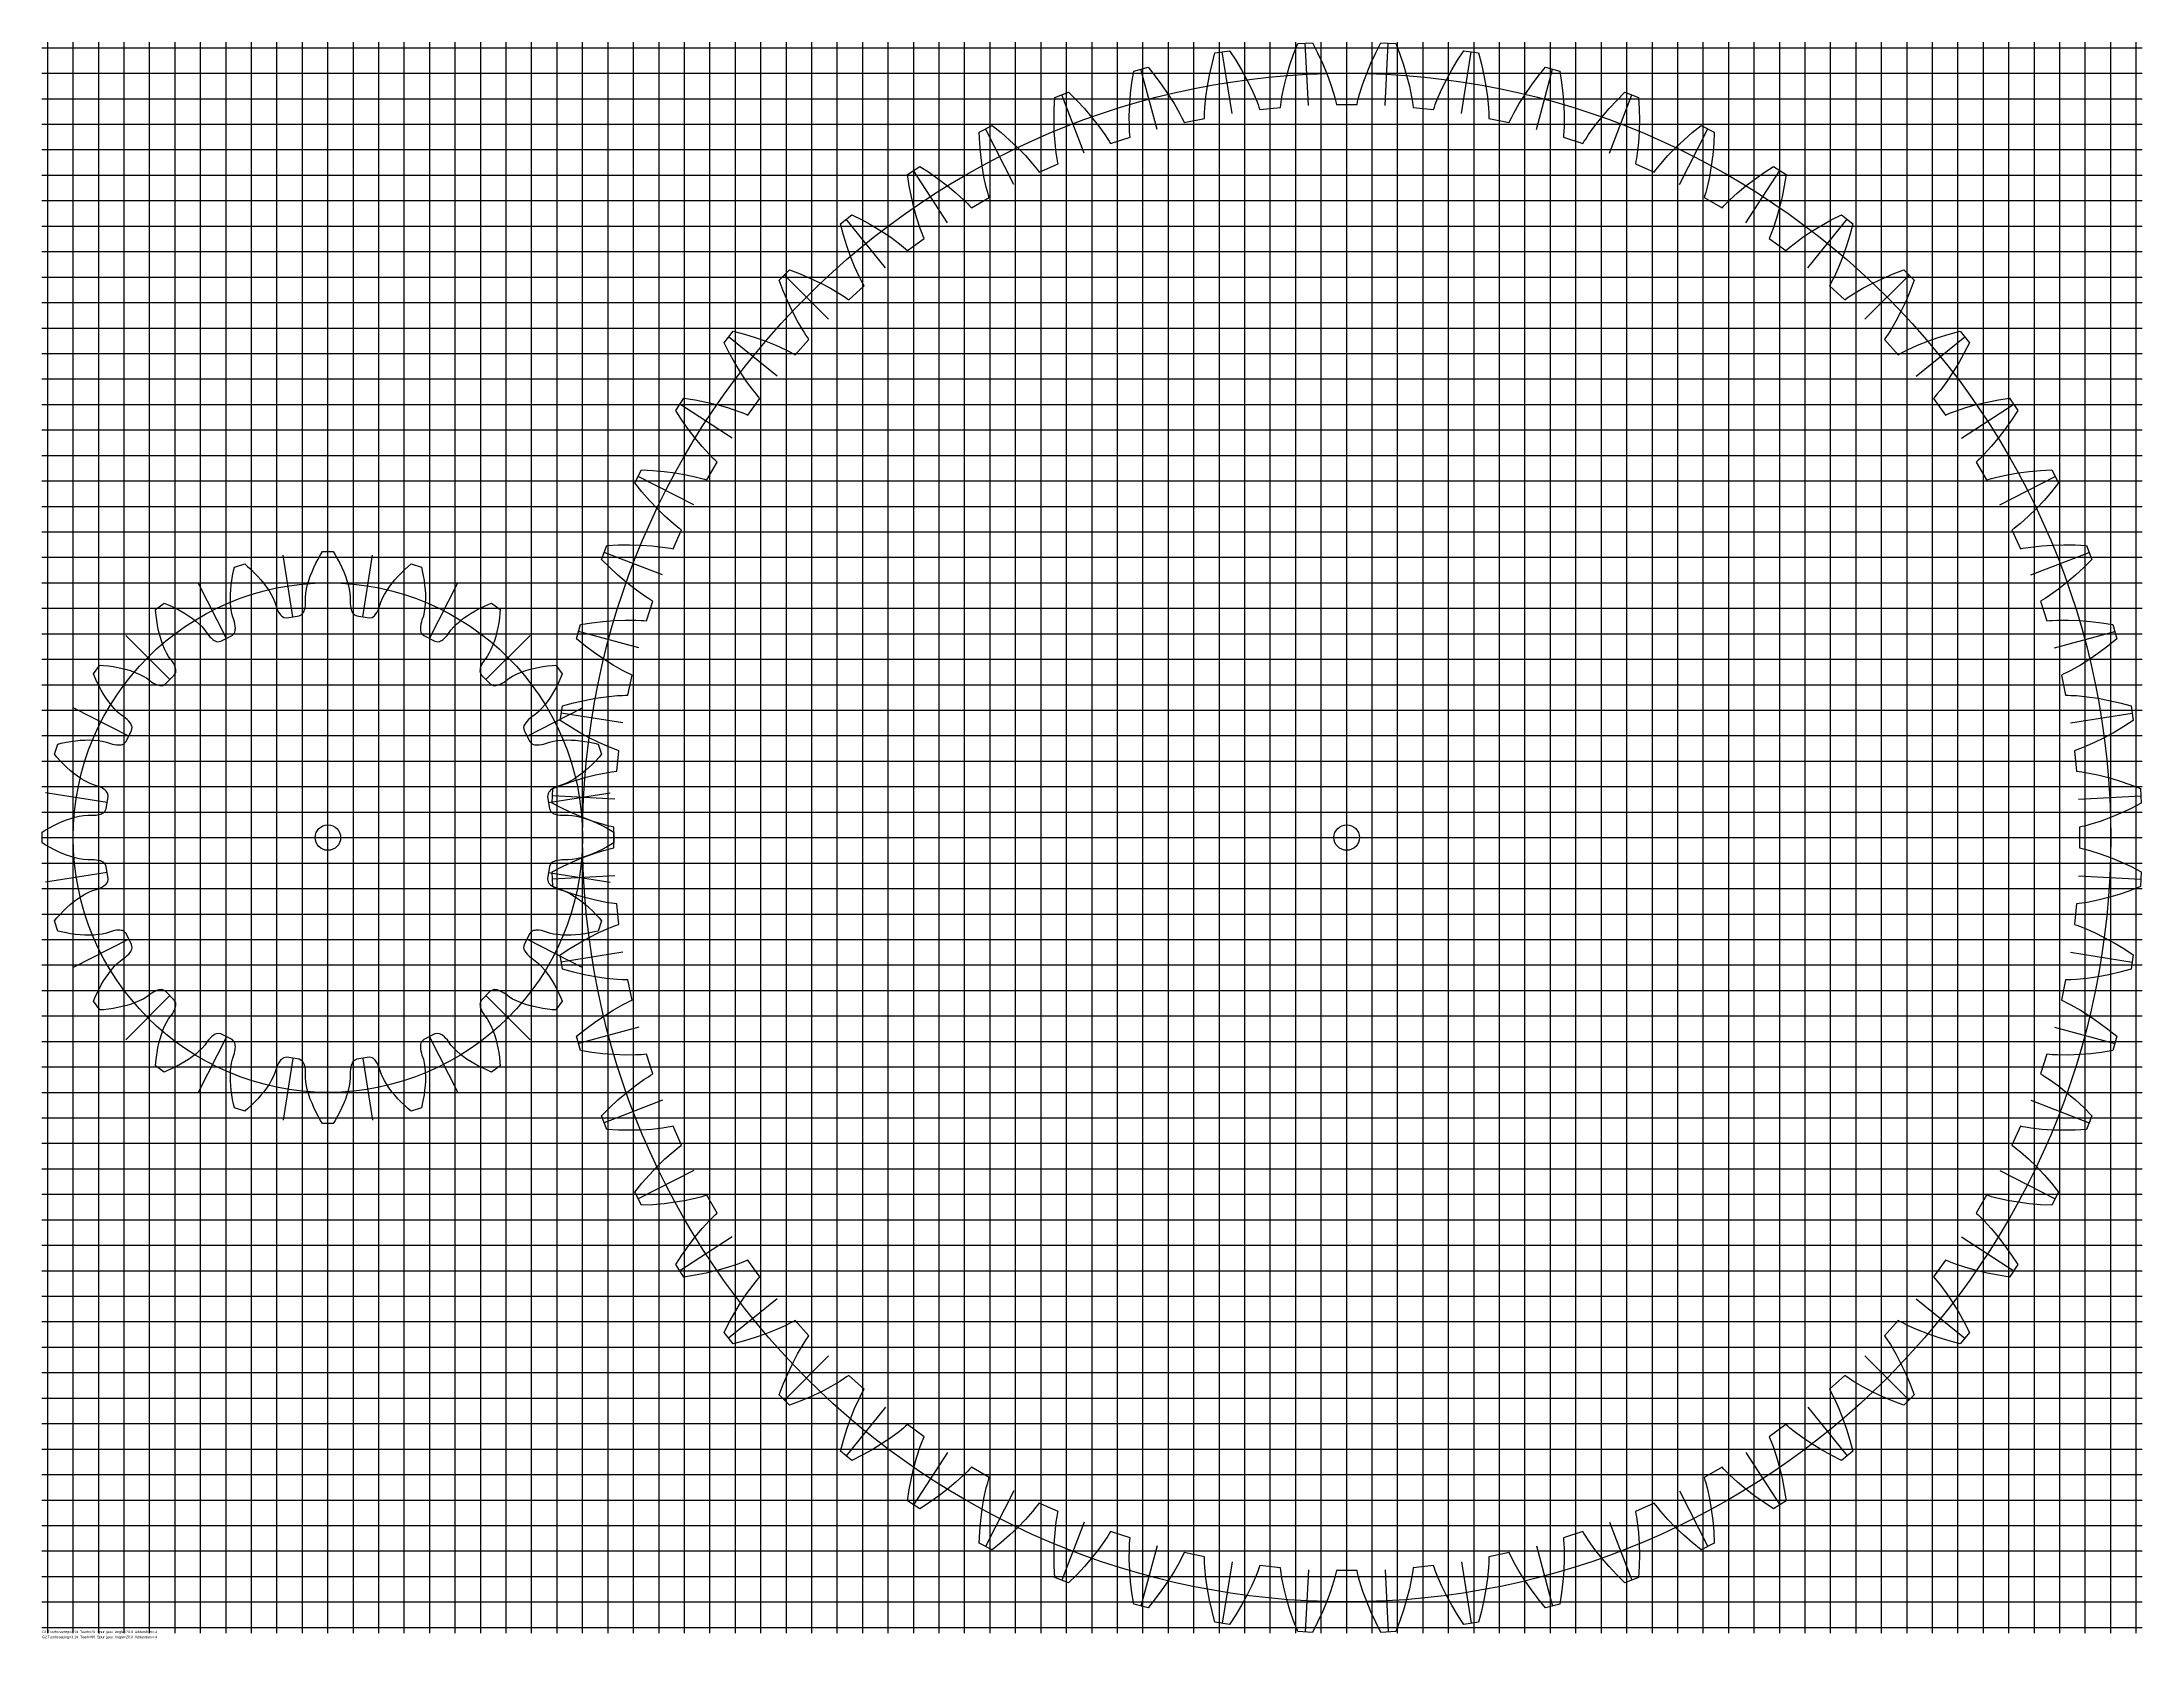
# Model space of a CAD drawing. Extents: x 0 to 82.4, y -0.2 to 62.4.
import ezdxf

# ---------------------------------------------------------------- set-up
doc = ezdxf.new("R2010")
doc.units = 0
doc.layers.add('labels', color=1, linetype='Continuous')
doc.styles.add('ARIAL', font='Arial.ttf')

msp = doc.modelspace()

# ---------------------------------------------------------------- linework, layer by layer
at = {"layer": 'a'}
for p, q in [((51.22491, 20.8166), (51.22491, 41.63321)), ((11.22491, 27.48327), (11.22491, 34.96654)), ((7.48327, 31.22491), (14.96654, 31.22491)), ((40.8166, 31.22491), (61.63321, 31.22491))]:
    msp.add_line(p, q, dxfattribs=at)
for points in [[(22.45266, 31.62956), (22.35091, 31.65282), (22.2492, 31.67787), (22.04593, 31.73292), (21.64004, 31.8609), (21.23519, 32.01022), (20.83157, 32.17886), (20.42942, 32.3655), (20.02895, 32.56913), (20.05933, 33.14891), (20.47889, 33.30957), (20.89835, 33.45314), (21.31739, 33.57868), (21.73563, 33.68486), (22.15268, 33.76971), (22.36059, 33.80322), (22.46435, 33.81749), (22.56798, 33.82999), (22.65257, 34.63486), (22.55381, 34.66863), (22.45528, 34.70417), (22.25888, 34.78017), (21.86859, 34.94988), (21.48156, 35.14069), (21.09779, 35.35061), (20.71734, 35.57826), (20.34035, 35.82263), (20.43117, 36.39606), (20.86523, 36.51198), (21.2974, 36.61092), (21.72726, 36.69197), (22.15431, 36.75385), (22.57794, 36.79465), (22.78822, 36.80623), (22.89291, 36.80959), (22.99727, 36.81118), (23.16553, 37.6028), (23.07084, 37.64671), (22.97657, 37.69235), (22.78919, 37.78847), (22.41878, 37.99804), (22.05381, 38.22827), (21.69408, 38.47715), (21.33952, 38.74332), (20.99013, 39.02576), (21.1404, 39.58656), (21.58419, 39.65647), (22.02434, 39.7097), (22.46031, 39.74537), (22.8915, 39.76226), (23.31707, 39.75856), (23.5274, 39.7481), (23.63187, 39.74049), (23.73583, 39.73117), (23.98592, 40.50087), (23.89634, 40.55443), (23.80735, 40.60968), (23.63104, 40.72485), (23.28456, 40.972), (22.94566, 41.23911), (22.61392, 41.52423), (22.28912, 41.826), (21.97117, 42.14342), (22.17924, 42.68544), (22.62791, 42.70858), (23.0712, 42.71551), (23.50852, 42.70541), (23.93911, 42.67714), (24.36196, 42.62897), (24.57005, 42.59659), (24.67315, 42.5781), (24.77556, 42.55797), (25.10474, 43.2973), (25.02124, 43.35994), (24.93852, 43.42419), (24.77522, 43.55716), (24.45647, 43.83917), (24.14735, 44.14024), (23.84722, 44.45847), (23.55575, 44.79254), (23.27272, 45.14145), (23.5363, 45.65876), (23.98493, 45.63487), (24.42653, 45.59542), (24.86039, 45.53967), (25.28567, 45.46655), (25.70117, 45.37444), (25.90473, 45.32049), (26.00534, 45.29132), (26.10508, 45.26059), (26.50974, 45.96147), (26.43325, 46.03249), (26.35769, 46.10503), (26.20918, 46.25434), (25.92166, 46.56813), (25.6457, 46.89986), (25.38049, 47.24773), (25.12553, 47.61043), (24.88052, 47.98702), (25.19673, 48.47393), (25.64041, 48.40328), (26.07546, 48.31789), (26.50112, 48.21709), (26.91642, 48.09992), (27.32002, 47.96489), (27.51683, 47.88995), (27.61383, 47.85043), (27.70982, 47.80944), (28.18552, 48.46418), (28.11687, 48.54281), (28.04931, 48.62285), (27.91722, 48.78687), (27.66408, 49.12898), (27.42431, 49.48775), (27.1969, 49.86143), (26.98126, 50.2488), (26.77696, 50.64893), (27.14233, 51.10013), (27.57619, 50.98349), (27.99993, 50.85309), (28.41273, 50.70835), (28.81351, 50.54841), (29.20078, 50.37193), (29.38867, 50.27682), (29.48102, 50.22738), (29.57219, 50.17658), (30.11373, 50.77801), (30.05367, 50.86338), (29.99485, 50.95005), (29.88063, 51.12698), (29.66463, 51.49368), (29.46368, 51.87554), (29.27658, 52.27095), (29.1026, 52.67874), (28.94125, 53.09803), (29.35178, 53.50856), (29.77108, 53.34721), (30.17887, 53.17323), (30.57427, 52.98614), (30.95613, 52.78518), (31.32284, 52.56918), (31.49976, 52.45496), (31.58643, 52.39614), (31.6718, 52.33609), (32.27323, 52.87762), (32.22243, 52.9688), (32.17299, 53.06114), (32.07789, 53.24904), (31.90141, 53.63631), (31.74147, 54.03709), (31.59673, 54.44988), (31.46633, 54.87362), (31.34969, 55.30748), (31.80088, 55.67285), (32.20101, 55.46856), (32.58838, 55.25291), (32.96206, 55.02551), (33.32083, 54.78573), (33.66295, 54.53259), (33.82696, 54.4005), (33.90701, 54.33294), (33.98563, 54.26429), (34.64038, 54.73999), (34.59939, 54.83598), (34.55987, 54.93299), (34.48493, 55.12979), (34.34989, 55.53339), (34.23272, 55.94869), (34.13192, 56.37435), (34.04653, 56.8094), (33.97588, 57.25308), (34.4628, 57.56929), (34.83938, 57.32429), (35.20209, 57.06933), (35.54995, 56.80411), (35.88169, 56.52815), (36.19547, 56.24063), (36.34478, 56.09212), (36.41733, 56.01657), (36.48834, 55.94008), (37.18922, 56.34473), (37.15849, 56.44448), (37.12933, 56.54508), (37.07537, 56.74864), (36.98326, 57.16415), (36.91014, 57.58942), (36.85439, 58.02329), (36.81494, 58.46488), (36.79106, 58.91351), (37.30836, 59.17709), (37.65727, 58.89407), (37.99134, 58.60259), (38.30957, 58.30247), (38.61065, 57.99334), (38.89266, 57.6746), (39.02563, 57.51129), (39.08988, 57.42857), (39.15251, 57.34508), (39.89185, 57.67425), (39.87171, 57.77666), (39.85322, 57.87976), (39.82084, 58.08785), (39.77267, 58.51071), (39.7444, 58.94129), (39.73431, 59.37861), (39.74124, 59.82191), (39.76438, 60.27058), (40.30639, 60.47864), (40.62381, 60.1607), (40.92558, 59.8359), (41.2107, 59.50415), (41.47781, 59.16525), (41.72496, 58.81878), (41.84013, 58.64247), (41.89538, 58.55348), (41.94895, 58.4639), (42.71864, 58.71399), (42.70932, 58.81794), (42.70171, 58.92241), (42.69126, 59.13274), (42.68755, 59.55832), (42.70445, 59.9895), (42.74012, 60.42548), (42.79334, 60.86562), (42.86326, 61.30941), (43.42405, 61.45968), (43.7065, 61.1103), (43.97267, 60.75574), (44.22155, 60.396), (44.45177, 60.03104), (44.66135, 59.66063), (44.75746, 59.47325), (44.8031, 59.37897), (44.84701, 59.28428), (45.63863, 59.45254), (45.64023, 59.55691), (45.64358, 59.6616), (45.65517, 59.87187), (45.69597, 60.2955), (45.75784, 60.72255), (45.83889, 61.15241), (45.93783, 61.58458), (46.05375, 62.01864), (46.62718, 62.10946), (46.87156, 61.73247), (47.09921, 61.35203), (47.30912, 60.96825), (47.49994, 60.58122), (47.66965, 60.19093), (47.74564, 59.99453), (47.78118, 59.896), (47.81495, 59.79724), (48.61982, 59.88184), (48.63232, 59.98546), (48.6466, 60.08923), (48.6801, 60.29714), (48.76496, 60.71418), (48.87113, 61.13243), (48.99667, 61.55146), (49.14025, 61.97092), (49.3009, 62.39048), (49.88068, 62.42087), (50.08432, 62.0204), (50.27095, 61.61824), (50.4396, 61.21463), (50.58891, 60.80977), (50.7169, 60.40388), (50.77195, 60.20061), (50.79699, 60.0989), (50.82025, 59.99715), (51.62956, 59.99715), (51.65282, 60.0989), (51.67787, 60.20061), (51.73292, 60.40388), (51.8609, 60.80977), (52.01022, 61.21463), (52.17886, 61.61824), (52.3655, 62.0204), (52.56913, 62.42087), (53.14891, 62.39048), (53.30957, 61.97092), (53.45314, 61.55146), (53.57868, 61.13243), (53.68486, 60.71418), (53.76971, 60.29714), (53.80322, 60.08923), (53.81749, 59.98546), (53.82999, 59.88184), (54.63486, 59.79724), (54.66863, 59.896), (54.70417, 59.99453), (54.78017, 60.19093), (54.94988, 60.58122), (55.14069, 60.96825), (55.35061, 61.35203), (55.57826, 61.73247), (55.82263, 62.10946), (56.39606, 62.01864), (56.51198, 61.58458), (56.61092, 61.15241), (56.69197, 60.72255), (56.75385, 60.2955), (56.79465, 59.87187), (56.80623, 59.6616), (56.80959, 59.55691), (56.81118, 59.45254), (57.6028, 59.28428), (57.64671, 59.37897), (57.69235, 59.47325), (57.78847, 59.66063), (57.99804, 60.03104), (58.22827, 60.396), (58.47715, 60.75574), (58.74332, 61.1103), (59.02576, 61.45968), (59.58656, 61.30941), (59.65647, 60.86562), (59.7097, 60.42548), (59.74537, 59.9895), (59.76226, 59.55832), (59.75856, 59.13274), (59.7481, 58.92241), (59.74049, 58.81794), (59.73117, 58.71399), (60.50087, 58.4639), (60.55443, 58.55348), (60.60968, 58.64247), (60.72485, 58.81878), (60.972, 59.16525), (61.23911, 59.50415), (61.52423, 59.8359), (61.826, 60.1607), (62.14342, 60.47864), (62.68544, 60.27058), (62.70858, 59.82191), (62.71551, 59.37861), (62.70541, 58.94129), (62.67714, 58.51071), (62.62897, 58.08785), (62.59659, 57.87976), (62.5781, 57.77666), (62.55797, 57.67425), (63.2973, 57.34508), (63.35994, 57.42857), (63.42419, 57.51129), (63.55716, 57.6746), (63.83917, 57.99334), (64.14024, 58.30247), (64.45847, 58.60259), (64.79254, 58.89407), (65.14145, 59.17709), (65.65876, 58.91351), (65.63487, 58.46488), (65.59542, 58.02329), (65.53967, 57.58942), (65.46655, 57.16415), (65.37444, 56.74864), (65.32049, 56.54508), (65.29132, 56.44448), (65.26059, 56.34473), (65.96147, 55.94008), (66.03249, 56.01657), (66.10503, 56.09212), (66.25434, 56.24063), (66.56813, 56.52815), (66.89986, 56.80411), (67.24773, 57.06933), (67.61043, 57.32429), (67.98702, 57.56929), (68.47393, 57.25308), (68.40328, 56.8094), (68.31789, 56.37435), (68.21709, 55.94869), (68.09992, 55.53339), (67.96489, 55.12979), (67.88995, 54.93299), (67.85043, 54.83598), (67.80944, 54.73999), (68.46418, 54.26429), (68.54281, 54.33294), (68.62285, 54.4005), (68.78687, 54.53259), (69.12898, 54.78573), (69.48775, 55.02551), (69.86143, 55.25291), (70.2488, 55.46856), (70.64893, 55.67285), (71.10013, 55.30748), (70.98349, 54.87362), (70.85309, 54.44988), (70.70835, 54.03709), (70.54841, 53.63631), (70.37193, 53.24904), (70.27682, 53.06114), (70.22738, 52.9688), (70.17658, 52.87762), (70.77801, 52.33609), (70.86338, 52.39614), (70.95005, 52.45496), (71.12698, 52.56918), (71.49368, 52.78518), (71.87554, 52.98614), (72.27095, 53.17323), (72.67874, 53.34721), (73.09803, 53.50856), (73.50856, 53.09803), (73.34721, 52.67874), (73.17323, 52.27095), (72.98614, 51.87554), (72.78518, 51.49368), (72.56918, 51.12698), (72.45496, 50.95005), (72.39614, 50.86338), (72.33609, 50.77801), (72.87762, 50.17658), (72.9688, 50.22738), (73.06114, 50.27682), (73.24904, 50.37193), (73.63631, 50.54841), (74.03709, 50.70835), (74.44988, 50.85309), (74.87362, 50.98349), (75.30748, 51.10013), (75.67285, 50.64893), (75.46856, 50.2488), (75.25291, 49.86143), (75.02551, 49.48775), (74.78573, 49.12898), (74.53259, 48.78687), (74.4005, 48.62285), (74.33294, 48.54281), (74.26429, 48.46418), (74.73999, 47.80944), (74.83598, 47.85043), (74.93299, 47.88995), (75.12979, 47.96489), (75.53339, 48.09992), (75.94869, 48.21709), (76.37435, 48.31789), (76.8094, 48.40328), (77.25308, 48.47393), (77.56929, 47.98702), (77.32429, 47.61043), (77.06933, 47.24773), (76.80411, 46.89986), (76.52815, 46.56813), (76.24063, 46.25434), (76.09212, 46.10503), (76.01657, 46.03249), (75.94008, 45.96147), (76.34473, 45.26059), (76.44448, 45.29132), (76.54508, 45.32049), (76.74864, 45.37444), (77.16415, 45.46655), (77.58942, 45.53967), (78.02329, 45.59542), (78.46488, 45.63487), (78.91351, 45.65876), (79.17709, 45.14145), (78.89407, 44.79254), (78.60259, 44.45847), (78.30247, 44.14024), (77.99334, 43.83917), (77.6746, 43.55716), (77.51129, 43.42419), (77.42857, 43.35994), (77.34508, 43.2973), (77.67425, 42.55797), (77.77666, 42.5781), (77.87976, 42.59659), (78.08785, 42.62897), (78.51071, 42.67714), (78.94129, 42.70541), (79.37861, 42.71551), (79.82191, 42.70858), (80.27058, 42.68544), (80.47864, 42.14342), (80.1607, 41.826), (79.8359, 41.52423), (79.50415, 41.23911), (79.16525, 40.972), (78.81878, 40.72485), (78.64247, 40.60968), (78.55348, 40.55443), (78.4639, 40.50087), (78.71399, 39.73117), (78.81794, 39.74049), (78.92241, 39.7481), (79.13274, 39.75856), (79.55832, 39.76226), (79.9895, 39.74537), (80.42548, 39.7097), (80.86562, 39.65647), (81.30941, 39.58656), (81.45968, 39.02576), (81.1103, 38.74332), (80.75574, 38.47715), (80.396, 38.22827), (80.03104, 37.99804), (79.66063, 37.78847), (79.47325, 37.69235), (79.37897, 37.64671), (79.28428, 37.6028), (79.45254, 36.81118), (79.55691, 36.80959), (79.6616, 36.80623), (79.87187, 36.79465), (80.2955, 36.75385), (80.72255, 36.69197), (81.15241, 36.61092), (81.58458, 36.51198), (82.01864, 36.39606), (82.10946, 35.82263), (81.73247, 35.57826), (81.35203, 35.35061), (80.96825, 35.14069), (80.58122, 34.94988), (80.19093, 34.78017), (79.99453, 34.70417), (79.896, 34.66863), (79.79724, 34.63486), (79.88184, 33.82999), (79.98546, 33.81749), (80.08923, 33.80322), (80.29714, 33.76971), (80.71418, 33.68486), (81.13243, 33.57868), (81.55146, 33.45314), (81.97092, 33.30957), (82.39048, 33.14891), (82.42087, 32.56913), (82.0204, 32.3655), (81.61824, 32.17886), (81.21463, 32.01022), (80.80977, 31.8609), (80.40388, 31.73292), (80.20061, 31.67787), (80.0989, 31.65282), (79.99715, 31.62956), (79.99715, 30.82025), (80.0989, 30.79699), (80.20061, 30.77195), (80.40388, 30.7169), (80.80977, 30.58891), (81.21463, 30.4396), (81.61824, 30.27095), (82.0204, 30.08432), (82.42087, 29.88068), (82.39048, 29.3009), (81.97092, 29.14025), (81.55146, 28.99667), (81.13243, 28.87113), (80.71418, 28.76496), (80.29714, 28.6801), (80.08923, 28.6466), (79.98546, 28.63232), (79.88184, 28.61982), (79.79724, 27.81495), (79.896, 27.78118), (79.99453, 27.74564), (80.19093, 27.66965), (80.58122, 27.49994), (80.96825, 27.30912), (81.35203, 27.09921), (81.73247, 26.87156), (82.10946, 26.62718), (82.01864, 26.05375), (81.58458, 25.93783), (81.15241, 25.83889), (80.72255, 25.75784), (80.2955, 25.69597), (79.87187, 25.65517), (79.6616, 25.64358), (79.55691, 25.64023), (79.45254, 25.63863), (79.28428, 24.84701), (79.37897, 24.8031), (79.47325, 24.75746), (79.66063, 24.66135), (80.03104, 24.45177), (80.396, 24.22155), (80.75574, 23.97267), (81.1103, 23.7065), (81.45968, 23.42405), (81.30941, 22.86326), (80.86562, 22.79334), (80.42548, 22.74012), (79.9895, 22.70445), (79.55832, 22.68755), (79.13274, 22.69126), (78.92241, 22.70171), (78.81794, 22.70932), (78.71399, 22.71864), (78.4639, 21.94895), (78.55348, 21.89538), (78.64247, 21.84013), (78.81878, 21.72496), (79.16525, 21.47781), (79.50415, 21.2107), (79.8359, 20.92558), (80.1607, 20.62381), (80.47864, 20.30639), (80.27058, 19.76438), (79.82191, 19.74124), (79.37861, 19.73431), (78.94129, 19.7444), (78.51071, 19.77267), (78.08785, 19.82084), (77.87976, 19.85322), (77.77666, 19.87171), (77.67425, 19.89185), (77.34508, 19.15251), (77.42857, 19.08988), (77.51129, 19.02563), (77.6746, 18.89266), (77.99334, 18.61065), (78.30247, 18.30957), (78.60259, 17.99134), (78.89407, 17.65727), (79.17709, 17.30836), (78.91351, 16.79106), (78.46488, 16.81494), (78.02329, 16.85439), (77.58942, 16.91014), (77.16415, 16.98326), (76.74864, 17.07537), (76.54508, 17.12933), (76.44448, 17.15849), (76.34473, 17.18922), (75.94008, 16.48834), (76.01657, 16.41733), (76.09212, 16.34478), (76.24063, 16.19547), (76.52815, 15.88169), (76.80411, 15.54995), (77.06933, 15.20209), (77.32429, 14.83938), (77.56929, 14.4628), (77.25308, 13.97588), (76.8094, 14.04653), (76.37435, 14.13192), (75.94869, 14.23272), (75.53339, 14.34989), (75.12979, 14.48493), (74.93299, 14.55987), (74.83598, 14.59939), (74.73999, 14.64038), (74.26429, 13.98563), (74.33294, 13.90701), (74.4005, 13.82696), (74.53259, 13.66295), (74.78573, 13.32083), (75.02551, 12.96206), (75.25291, 12.58838), (75.46856, 12.20101), (75.67285, 11.80088), (75.30748, 11.34969), (74.87362, 11.46633), (74.44988, 11.59673), (74.03709, 11.74147), (73.63631, 11.90141), (73.24904, 12.07789), (73.06114, 12.17299), (72.9688, 12.22243), (72.87762, 12.27323), (72.33609, 11.6718), (72.39614, 11.58643), (72.45496, 11.49976), (72.56918, 11.32284), (72.78518, 10.95613), (72.98614, 10.57427), (73.17323, 10.17887), (73.34721, 9.77108), (73.50856, 9.35178), (73.09803, 8.94125), (72.67874, 9.1026), (72.27095, 9.27658), (71.87554, 9.46368), (71.49368, 9.66463), (71.12698, 9.88063), (70.95005, 9.99485), (70.86338, 10.05367), (70.77801, 10.11373), (70.17658, 9.57219), (70.22738, 9.48102), (70.27682, 9.38867), (70.37193, 9.20078), (70.54841, 8.81351), (70.70835, 8.41273), (70.85309, 7.99993), (70.98349, 7.57619), (71.10013, 7.14233), (70.64893, 6.77696), (70.2488, 6.98126), (69.86143, 7.1969), (69.48775, 7.42431), (69.12898, 7.66408), (68.78687, 7.91722), (68.62285, 8.04931), (68.54281, 8.11687), (68.46418, 8.18552), (67.80944, 7.70982), (67.85043, 7.61383), (67.88995, 7.51683), (67.96489, 7.32002), (68.09992, 6.91642), (68.21709, 6.50112), (68.31789, 6.07546), (68.40328, 5.64041), (68.47393, 5.19673), (67.98702, 4.88052), (67.61043, 5.12553), (67.24773, 5.38049), (66.89986, 5.6457), (66.56813, 5.92166), (66.25434, 6.20918), (66.10503, 6.35769), (66.03249, 6.43325), (65.96147, 6.50974), (65.26059, 6.10508), (65.29132, 6.00534), (65.32049, 5.90473), (65.37444, 5.70117), (65.46655, 5.28567), (65.53967, 4.86039), (65.59542, 4.42653), (65.63487, 3.98493), (65.65876, 3.5363), (65.14145, 3.27272), (64.79254, 3.55575), (64.45847, 3.84722), (64.14024, 4.14735), (63.83917, 4.45647), (63.55716, 4.77522), (63.42419, 4.93852), (63.35994, 5.02124), (63.2973, 5.10474), (62.55797, 4.77556), (62.5781, 4.67315), (62.59659, 4.57005), (62.62897, 4.36196), (62.67714, 3.93911), (62.70541, 3.50852), (62.71551, 3.0712), (62.70858, 2.62791), (62.68544, 2.17924), (62.14342, 1.97117), (61.826, 2.28912), (61.52423, 2.61392), (61.23911, 2.94566), (60.972, 3.28456), (60.72485, 3.63104), (60.60968, 3.80735), (60.55443, 3.89634), (60.50087, 3.98592), (59.73117, 3.73583), (59.74049, 3.63187), (59.7481, 3.5274), (59.75856, 3.31707), (59.76226, 2.8915), (59.74537, 2.46031), (59.7097, 2.02434), (59.65647, 1.58419), (59.58656, 1.1404), (59.02576, 0.99013), (58.74332, 1.33952), (58.47715, 1.69408), (58.22827, 2.05381), (57.99804, 2.41878), (57.78847, 2.78919), (57.69235, 2.97657), (57.64671, 3.07084), (57.6028, 3.16553), (56.81118, 2.99727), (56.80959, 2.89291), (56.80623, 2.78822), (56.79465, 2.57794), (56.75385, 2.15431), (56.69197, 1.72726), (56.61092, 1.2974), (56.51198, 0.86523), (56.39606, 0.43117), (55.82263, 0.34035), (55.57826, 0.71734), (55.35061, 1.09779), (55.14069, 1.48156), (54.94988, 1.86859), (54.78017, 2.25888), (54.70417, 2.45528), (54.66863, 2.55381), (54.63486, 2.65257), (53.82999, 2.56798), (53.81749, 2.46435), (53.80322, 2.36059), (53.76971, 2.15268), (53.68486, 1.73563), (53.57868, 1.31739), (53.45314, 0.89835), (53.30957, 0.47889), (53.14891, 0.05933), (52.56913, 0.02895), (52.3655, 0.42942), (52.17886, 0.83157), (52.01022, 1.23519), (51.8609, 1.64004), (51.73292, 2.04593), (51.67787, 2.2492), (51.65282, 2.35091), (51.62956, 2.45266), (50.82025, 2.45266), (50.79699, 2.35091), (50.77195, 2.2492), (50.7169, 2.04593), (50.58891, 1.64004), (50.4396, 1.23519), (50.27095, 0.83157), (50.08432, 0.42942), (49.88068, 0.02895), (49.3009, 0.05933), (49.14025, 0.47889), (48.99667, 0.89835), (48.87113, 1.31739), (48.76496, 1.73563), (48.6801, 2.15268), (48.6466, 2.36059), (48.63232, 2.46435), (48.61982, 2.56798), (47.81495, 2.65257), (47.78118, 2.55381), (47.74564, 2.45528), (47.66965, 2.25888), (47.49994, 1.86859), (47.30912, 1.48156), (47.09921, 1.09779), (46.87156, 0.71734), (46.62718, 0.34035), (46.05375, 0.43117), (45.93783, 0.86523), (45.83889, 1.2974), (45.75784, 1.72726), (45.69597, 2.15431), (45.65517, 2.57794), (45.64358, 2.78822), (45.64023, 2.89291), (45.63863, 2.99727), (44.84701, 3.16553), (44.8031, 3.07084), (44.75746, 2.97657), (44.66135, 2.78919), (44.45177, 2.41878), (44.22155, 2.05381), (43.97267, 1.69408), (43.7065, 1.33952), (43.42405, 0.99013), (42.86326, 1.1404), (42.79334, 1.58419), (42.74012, 2.02434), (42.70445, 2.46031), (42.68755, 2.8915), (42.69126, 3.31707), (42.70171, 3.5274), (42.70932, 3.63187), (42.71864, 3.73583), (41.94895, 3.98592), (41.89538, 3.89634), (41.84013, 3.80735), (41.72496, 3.63104), (41.47781, 3.28456), (41.2107, 2.94566), (40.92558, 2.61392), (40.62381, 2.28912), (40.30639, 1.97117), (39.76438, 2.17924), (39.74124, 2.62791), (39.73431, 3.0712), (39.7444, 3.50852), (39.77267, 3.93911), (39.82084, 4.36196), (39.85322, 4.57005), (39.87171, 4.67315), (39.89185, 4.77556), (39.15251, 5.10474), (39.08988, 5.02124), (39.02563, 4.93852), (38.89266, 4.77522), (38.61065, 4.45647), (38.30957, 4.14735), (37.99134, 3.84722), (37.65727, 3.55575), (37.30836, 3.27272), (36.79106, 3.5363), (36.81494, 3.98493), (36.85439, 4.42653), (36.91014, 4.86039), (36.98326, 5.28567), (37.07537, 5.70117), (37.12933, 5.90473), (37.15849, 6.00534), (37.18922, 6.10508), (36.48834, 6.50974), (36.41733, 6.43325), (36.34478, 6.35769), (36.19547, 6.20918), (35.88169, 5.92166), (35.54995, 5.6457), (35.20209, 5.38049), (34.83938, 5.12553), (34.4628, 4.88052), (33.97588, 5.19673), (34.04653, 5.64041), (34.13192, 6.07546), (34.23272, 6.50112), (34.34989, 6.91642), (34.48493, 7.32002), (34.55987, 7.51683), (34.59939, 7.61383), (34.64038, 7.70982), (33.98563, 8.18552), (33.90701, 8.11687), (33.82696, 8.04931), (33.66295, 7.91722), (33.32083, 7.66408), (32.96206, 7.42431), (32.58838, 7.1969), (32.20101, 6.98126), (31.80088, 6.77696), (31.34969, 7.14233), (31.46633, 7.57619), (31.59673, 7.99993), (31.74147, 8.41273), (31.90141, 8.81351), (32.07789, 9.20078), (32.17299, 9.38867), (32.22243, 9.48102), (32.27323, 9.57219), (31.6718, 10.11373), (31.58643, 10.05367), (31.49976, 9.99485), (31.32284, 9.88063), (30.95613, 9.66463), (30.57427, 9.46368), (30.17887, 9.27658), (29.77108, 9.1026), (29.35178, 8.94125), (28.94125, 9.35178), (29.1026, 9.77108), (29.27658, 10.17887), (29.46368, 10.57427), (29.66463, 10.95613), (29.88063, 11.32284), (29.99485, 11.49976), (30.05367, 11.58643), (30.11373, 11.6718), (29.57219, 12.27323), (29.48102, 12.22243), (29.38867, 12.17299), (29.20078, 12.07789), (28.81351, 11.90141), (28.41273, 11.74147), (27.99993, 11.59673), (27.57619, 11.46633), (27.14233, 11.34969), (26.77696, 11.80088), (26.98126, 12.20101), (27.1969, 12.58838), (27.42431, 12.96206), (27.66408, 13.32083), (27.91722, 13.66295), (28.04931, 13.82696), (28.11687, 13.90701), (28.18552, 13.98563), (27.70982, 14.64038), (27.61383, 14.59939), (27.51683, 14.55987), (27.32002, 14.48493), (26.91642, 14.34989), (26.50112, 14.23272), (26.07546, 14.13192), (25.64041, 14.04653), (25.19673, 13.97588), (24.88052, 14.4628), (25.12553, 14.83938), (25.38049, 15.20209), (25.6457, 15.54995), (25.92166, 15.88169), (26.20918, 16.19547), (26.35769, 16.34478), (26.43325, 16.41733), (26.50974, 16.48834), (26.10508, 17.18922), (26.00534, 17.15849), (25.90473, 17.12933), (25.70117, 17.07537), (25.28567, 16.98326), (24.86039, 16.91014), (24.42653, 16.85439), (23.98493, 16.81494), (23.5363, 16.79106), (23.27272, 17.30836), (23.55575, 17.65727), (23.84722, 17.99134), (24.14735, 18.30957), (24.45647, 18.61065), (24.77522, 18.89266), (24.93852, 19.02563), (25.02124, 19.08988), (25.10474, 19.15251), (24.77556, 19.89185), (24.67315, 19.87171), (24.57005, 19.85322), (24.36196, 19.82084), (23.93911, 19.77267), (23.50852, 19.7444), (23.0712, 19.73431), (22.62791, 19.74124), (22.17924, 19.76438), (21.97117, 20.30639), (22.28912, 20.62381), (22.61392, 20.92558), (22.94566, 21.2107), (23.28456, 21.47781), (23.63104, 21.72496), (23.80735, 21.84013), (23.89634, 21.89538), (23.98592, 21.94895), (23.73583, 22.71864), (23.63187, 22.70932), (23.5274, 22.70171), (23.31707, 22.69126), (22.8915, 22.68755), (22.46031, 22.70445), (22.02434, 22.74012), (21.58419, 22.79334), (21.1404, 22.86326), (20.99013, 23.42405), (21.33952, 23.7065), (21.69408, 23.97267), (22.05381, 24.22155), (22.41878, 24.45177), (22.78919, 24.66135), (22.97657, 24.75746), (23.07084, 24.8031), (23.16553, 24.84701), (22.99727, 25.63863), (22.89291, 25.64023), (22.78822, 25.64358), (22.57794, 25.65517), (22.15431, 25.69597), (21.72726, 25.75784), (21.2974, 25.83889), (20.86523, 25.93783), (20.43117, 26.05375), (20.34035, 26.62718), (20.71734, 26.87156), (21.09779, 27.09921), (21.48156, 27.30912), (21.86859, 27.49994), (22.25888, 27.66965), (22.45528, 27.74564), (22.55381, 27.78118), (22.65257, 27.81495), (22.56798, 28.61982), (22.46435, 28.63232), (22.36059, 28.6466), (22.15268, 28.6801), (21.73563, 28.76496), (21.31739, 28.87113), (20.89835, 28.99667), (20.47889, 29.14025), (20.05933, 29.3009), (20.02895, 29.88068), (20.42942, 30.08432), (20.83157, 30.27095), (21.23519, 30.4396), (21.64004, 30.58891), (22.04593, 30.7169), (22.2492, 30.77195), (22.35091, 30.79699), (22.45266, 30.82025)], [(19.92687, 32.3554), (19.98148, 32.24614), (20.02708, 32.20669), (20.07113, 32.17955), (20.11437, 32.15911), (20.15707, 32.14317), (20.24143, 32.12063), (20.32482, 32.10703), (20.40752, 32.10005), (20.48971, 32.09838), (20.65336, 32.10249), (20.81867, 32.0882), (20.9851, 32.05997), (21.15222, 32.02082), (21.31978, 31.97211), (21.48756, 31.91469), (21.65538, 31.8491), (21.82305, 31.77576), (21.99042, 31.69495), (22.15733, 31.60692), (22.32361, 31.51187), (22.44783, 31.43607), (22.44783, 31.01375), (22.32361, 30.93794), (22.15733, 30.84289), (21.99042, 30.75486), (21.82305, 30.67406), (21.65538, 30.60071), (21.48756, 30.53512), (21.31978, 30.4777), (21.15222, 30.429), (20.9851, 30.38984), (20.81867, 30.36162), (20.65336, 30.34733), (20.48971, 30.35143), (20.40752, 30.34976), (20.32482, 30.34278), (20.24143, 30.32918), (20.15707, 30.30665), (20.11437, 30.2907), (20.07113, 30.27026), (20.02708, 30.24312), (19.98148, 30.20368), (19.92687, 30.09441), (19.85031, 29.61102), (19.86848, 29.49022), (19.89966, 29.43862), (19.93317, 29.39919), (19.96797, 29.36639), (20.00366, 29.33803), (20.07692, 29.29053), (20.15203, 29.25183), (20.22853, 29.21963), (20.30618, 29.19265), (20.46309, 29.14598), (20.61589, 29.08131), (20.76545, 29.00304), (20.91229, 28.91415), (21.0566, 28.81605), (21.19843, 28.7096), (21.33776, 28.59536), (21.47457, 28.47379), (21.60877, 28.34522), (21.74031, 28.20992), (21.86908, 28.06814), (21.96379, 27.95766), (21.83329, 27.55601), (21.69173, 27.5223), (21.50421, 27.48328), (21.31827, 27.45114), (21.13412, 27.42601), (20.95199, 27.40807), (20.77212, 27.39755), (20.5948, 27.39478), (20.42039, 27.40024), (20.24935, 27.41465), (20.08235, 27.43923), (19.92071, 27.47673), (19.76634, 27.5312), (19.68766, 27.55501), (19.60684, 27.57393), (19.52333, 27.58676), (19.43615, 27.5914), (19.3906, 27.58943), (19.34316, 27.58335), (19.29288, 27.57115), (19.23733, 27.54773), (19.15163, 27.46069), (18.92943, 27.02461), (18.90939, 26.90411), (18.92309, 26.8454), (18.94278, 26.79755), (18.96574, 26.7556), (18.99092, 26.7176), (19.04592, 26.64978), (19.10539, 26.58977), (19.1682, 26.53551), (19.2337, 26.48585), (19.36851, 26.39298), (19.49385, 26.28425), (19.61191, 26.16359), (19.7241, 26.03368), (19.83103, 25.89579), (19.93302, 25.75072), (20.03023, 25.59902), (20.12277, 25.44112), (20.21068, 25.27737), (20.29397, 25.10805), (20.37262, 24.93341), (20.42856, 24.79907), (20.18032, 24.45741), (20.03528, 24.46909), (19.84488, 24.48993), (19.65811, 24.51682), (19.47521, 24.54983), (19.29644, 24.58904), (19.12213, 24.63462), (18.95264, 24.68679), (18.78845, 24.74587), (18.63023, 24.81243), (18.479, 24.88742), (18.33686, 24.97302), (18.20688, 25.07254), (18.1394, 25.11949), (18.06839, 25.16246), (17.99293, 25.20047), (17.91144, 25.23182), (17.86752, 25.24403), (17.82053, 25.25291), (17.76893, 25.25684), (17.70886, 25.25173), (17.60046, 25.19543), (17.25438, 24.84936), (17.19809, 24.74095), (17.19297, 24.68088), (17.19691, 24.62929), (17.20579, 24.58229), (17.21799, 24.53837), (17.24934, 24.45688), (17.28735, 24.38142), (17.33032, 24.31041), (17.37728, 24.24294), (17.47679, 24.11296), (17.5624, 23.97082), (17.63739, 23.81959), (17.70394, 23.66136), (17.76303, 23.49718), (17.81519, 23.32769), (17.86077, 23.15337), (17.89999, 22.97461), (17.93299, 22.7917), (17.95988, 22.60493), (17.98072, 22.41454), (17.99241, 22.26949), (17.65074, 22.02126), (17.51641, 22.07719), (17.34177, 22.15585), (17.17245, 22.23914), (17.0087, 22.32704), (16.8508, 22.41958), (16.6991, 22.5168), (16.55402, 22.61878), (16.41613, 22.72572), (16.28622, 22.83791), (16.16556, 22.95596), (16.05684, 23.0813), (15.96397, 23.21611), (15.91431, 23.28162), (15.86005, 23.34443), (15.80003, 23.40389), (15.73222, 23.45889), (15.69421, 23.48407), (15.65226, 23.50704), (15.60441, 23.52672), (15.5457, 23.54043), (15.42521, 23.52038), (14.98913, 23.29819), (14.90209, 23.21249), (14.87866, 23.15693), (14.86646, 23.10665), (14.86038, 23.05921), (14.85842, 23.01367), (14.86305, 22.92648), (14.87588, 22.84297), (14.8948, 22.76215), (14.91861, 22.68347), (14.97309, 22.5291), (15.01058, 22.36747), (15.03517, 22.20046), (15.04957, 22.02942), (15.05503, 21.85501), (15.05227, 21.6777), (15.04175, 21.49783), (15.0238, 21.31569), (14.99867, 21.13154), (14.96653, 20.9456), (14.92751, 20.75809), (14.89381, 20.61653), (14.49216, 20.48602), (14.38168, 20.58073), (14.23989, 20.70951), (14.1046, 20.84104), (13.97603, 20.97525), (13.85445, 21.11205), (13.74022, 21.25139), (13.63376, 21.39321), (13.53566, 21.53752), (13.44678, 21.68436), (13.36851, 21.83392), (13.30383, 21.98673), (13.25717, 22.14364), (13.23018, 22.22128), (13.19799, 22.29779), (13.15928, 22.37289), (13.11178, 22.44615), (13.08342, 22.48184), (13.05062, 22.51665), (13.01119, 22.55016), (12.95959, 22.58133), (12.8388, 22.5995), (12.3554, 22.52294), (12.24614, 22.46833), (12.20669, 22.42274), (12.17955, 22.37868), (12.15911, 22.33545), (12.14317, 22.29274), (12.12063, 22.20838), (12.10703, 22.125), (12.10005, 22.04229), (12.09838, 21.9601), (12.10249, 21.79645), (12.0882, 21.63114), (12.05997, 21.46472), (12.02082, 21.29759), (11.97211, 21.13003), (11.91469, 20.96225), (11.8491, 20.79443), (11.77576, 20.62676), (11.69495, 20.45939), (11.60692, 20.29248), (11.51187, 20.1262), (11.43607, 20.00199), (11.01375, 20.00199), (10.93794, 20.1262), (10.84289, 20.29248), (10.75486, 20.45939), (10.67406, 20.62676), (10.60071, 20.79443), (10.53512, 20.96225), (10.4777, 21.13003), (10.429, 21.29759), (10.38984, 21.46472), (10.36162, 21.63114), (10.34733, 21.79645), (10.35143, 21.9601), (10.34976, 22.04229), (10.34278, 22.125), (10.32918, 22.20838), (10.30665, 22.29274), (10.2907, 22.33545), (10.27026, 22.37868), (10.24312, 22.42274), (10.20368, 22.46833), (10.09441, 22.52294), (9.61102, 22.5995), (9.49022, 22.58133), (9.43862, 22.55016), (9.39919, 22.51665), (9.36639, 22.48184), (9.33803, 22.44615), (9.29053, 22.37289), (9.25183, 22.29779), (9.21963, 22.22128), (9.19265, 22.14364), (9.14598, 21.98673), (9.08131, 21.83392), (9.00304, 21.68436), (8.91415, 21.53752), (8.81605, 21.39321), (8.7096, 21.25139), (8.59536, 21.11205), (8.47379, 20.97525), (8.34522, 20.84104), (8.20992, 20.70951), (8.06814, 20.58073), (7.95766, 20.48602), (7.55601, 20.61653), (7.5223, 20.75809), (7.48328, 20.9456), (7.45114, 21.13154), (7.42601, 21.31569), (7.40807, 21.49783), (7.39755, 21.6777), (7.39478, 21.85501), (7.40024, 22.02942), (7.41465, 22.20046), (7.43923, 22.36747), (7.47673, 22.5291), (7.5312, 22.68347), (7.55501, 22.76215), (7.57393, 22.84297), (7.58676, 22.92648), (7.5914, 23.01367), (7.58943, 23.05921), (7.58335, 23.10665), (7.57115, 23.15693), (7.54773, 23.21249), (7.46069, 23.29819), (7.02461, 23.52038), (6.90411, 23.54043), (6.8454, 23.52672), (6.79755, 23.50704), (6.7556, 23.48407), (6.7176, 23.45889), (6.64978, 23.40389), (6.58977, 23.34443), (6.53551, 23.28162), (6.48585, 23.21611), (6.39298, 23.0813), (6.28425, 22.95596), (6.16359, 22.83791), (6.03368, 22.72572), (5.89579, 22.61878), (5.75072, 22.5168), (5.59902, 22.41958), (5.44112, 22.32704), (5.27737, 22.23914), (5.10805, 22.15585), (4.93341, 22.07719), (4.79907, 22.02126), (4.45741, 22.26949), (4.46909, 22.41454), (4.48993, 22.60493), (4.51682, 22.7917), (4.54983, 22.97461), (4.58904, 23.15337), (4.63462, 23.32769), (4.68679, 23.49718), (4.74587, 23.66136), (4.81243, 23.81959), (4.88742, 23.97082), (4.97302, 24.11296), (5.07254, 24.24294), (5.11949, 24.31041), (5.16246, 24.38142), (5.20047, 24.45688), (5.23182, 24.53837), (5.24403, 24.58229), (5.25291, 24.62929), (5.25684, 24.68088), (5.25173, 24.74095), (5.19543, 24.84936), (4.84936, 25.19543), (4.74095, 25.25173), (4.68088, 25.25684), (4.62929, 25.25291), (4.58229, 25.24403), (4.53837, 25.23182), (4.45688, 25.20047), (4.38142, 25.16246), (4.31041, 25.11949), (4.24294, 25.07254), (4.11296, 24.97302), (3.97082, 24.88742), (3.81959, 24.81243), (3.66136, 24.74587), (3.49718, 24.68679), (3.32769, 24.63462), (3.15337, 24.58904), (2.97461, 24.54983), (2.7917, 24.51682), (2.60493, 24.48993), (2.41454, 24.46909), (2.26949, 24.45741), (2.02126, 24.79907), (2.07719, 24.93341), (2.15585, 25.10805), (2.23914, 25.27737), (2.32704, 25.44112), (2.41958, 25.59902), (2.5168, 25.75072), (2.61878, 25.89579), (2.72572, 26.03368), (2.83791, 26.16359), (2.95596, 26.28425), (3.0813, 26.39298), (3.21611, 26.48585), (3.28162, 26.53551), (3.34443, 26.58977), (3.40389, 26.64978), (3.45889, 26.7176), (3.48407, 26.7556), (3.50704, 26.79755), (3.52672, 26.8454), (3.54043, 26.90411), (3.52038, 27.02461), (3.29819, 27.46069), (3.21249, 27.54773), (3.15693, 27.57115), (3.10665, 27.58335), (3.05921, 27.58943), (3.01367, 27.5914), (2.92648, 27.58676), (2.84297, 27.57393), (2.76215, 27.55501), (2.68347, 27.5312), (2.5291, 27.47673), (2.36747, 27.43923), (2.20046, 27.41465), (2.02942, 27.40024), (1.85501, 27.39478), (1.6777, 27.39755), (1.49783, 27.40807), (1.31569, 27.42601), (1.13154, 27.45114), (0.9456, 27.48328), (0.75809, 27.5223), (0.61653, 27.55601), (0.48602, 27.95766), (0.58073, 28.06814), (0.70951, 28.20992), (0.84104, 28.34522), (0.97525, 28.47379), (1.11205, 28.59536), (1.25139, 28.7096), (1.39321, 28.81605), (1.53752, 28.91415), (1.68436, 29.00304), (1.83392, 29.08131), (1.98673, 29.14598), (2.14364, 29.19265), (2.22128, 29.21963), (2.29779, 29.25183), (2.37289, 29.29053), (2.44615, 29.33803), (2.48184, 29.36639), (2.51665, 29.39919), (2.55016, 29.43862), (2.58133, 29.49022), (2.5995, 29.61102), (2.52294, 30.09441), (2.46833, 30.20368), (2.42274, 30.24312), (2.37868, 30.27026), (2.33545, 30.2907), (2.29274, 30.30665), (2.20838, 30.32918), (2.125, 30.34278), (2.04229, 30.34976), (1.9601, 30.35143), (1.79645, 30.34733), (1.63114, 30.36162), (1.46472, 30.38984), (1.29759, 30.429), (1.13003, 30.4777), (0.96225, 30.53512), (0.79443, 30.60071), (0.62676, 30.67406), (0.45939, 30.75486), (0.29248, 30.84289), (0.1262, 30.93794), (0.00199, 31.01375), (0.00199, 31.43607), (0.1262, 31.51187), (0.29248, 31.60692), (0.45939, 31.69495), (0.62676, 31.77576), (0.79443, 31.8491), (0.96225, 31.91469), (1.13003, 31.97211), (1.29759, 32.02082), (1.46472, 32.05997), (1.63114, 32.0882), (1.79645, 32.10249), (1.9601, 32.09838), (2.04229, 32.10005), (2.125, 32.10703), (2.20838, 32.12063), (2.29274, 32.14317), (2.33545, 32.15911), (2.37868, 32.17955), (2.42274, 32.20669), (2.46833, 32.24614), (2.52294, 32.3554), (2.5995, 32.8388), (2.58133, 32.95959), (2.55016, 33.01119), (2.51665, 33.05062), (2.48184, 33.08342), (2.44615, 33.11178), (2.37289, 33.15928), (2.29779, 33.19799), (2.22128, 33.23018), (2.14364, 33.25717), (1.98673, 33.30383), (1.83392, 33.36851), (1.68436, 33.44678), (1.53752, 33.53566), (1.39321, 33.63376), (1.25139, 33.74022), (1.11205, 33.85445), (0.97525, 33.97603), (0.84104, 34.1046), (0.70951, 34.23989), (0.58073, 34.38168), (0.48602, 34.49216), (0.61653, 34.89381), (0.75809, 34.92751), (0.9456, 34.96653), (1.13154, 34.99867), (1.31569, 35.0238), (1.49783, 35.04175), (1.6777, 35.05227), (1.85501, 35.05503), (2.02942, 35.04957), (2.20046, 35.03517), (2.36747, 35.01058), (2.5291, 34.97309), (2.68347, 34.91861), (2.76215, 34.8948), (2.84297, 34.87588), (2.92648, 34.86305), (3.01367, 34.85842), (3.05921, 34.86038), (3.10665, 34.86646), (3.15693, 34.87866), (3.21249, 34.90209), (3.29819, 34.98913), (3.52038, 35.42521), (3.54043, 35.5457), (3.52672, 35.60441), (3.50704, 35.65226), (3.48407, 35.69421), (3.45889, 35.73222), (3.40389, 35.80003), (3.34443, 35.86005), (3.28162, 35.91431), (3.21611, 35.96397), (3.0813, 36.05684), (2.95596, 36.16556), (2.83791, 36.28622), (2.72572, 36.41613), (2.61878, 36.55402), (2.5168, 36.6991), (2.41958, 36.8508), (2.32704, 37.0087), (2.23914, 37.17245), (2.15585, 37.34177), (2.07719, 37.51641), (2.02126, 37.65074), (2.26949, 37.99241), (2.41454, 37.98072), (2.60493, 37.95988), (2.7917, 37.93299), (2.97461, 37.89999), (3.15337, 37.86077), (3.32769, 37.81519), (3.49718, 37.76303), (3.66136, 37.70394), (3.81959, 37.63739), (3.97082, 37.5624), (4.11296, 37.47679), (4.24294, 37.37728), (4.31041, 37.33032), (4.38142, 37.28735), (4.45688, 37.24934), (4.53837, 37.21799), (4.58229, 37.20579), (4.62929, 37.19691), (4.68088, 37.19297), (4.74095, 37.19809), (4.84936, 37.25438), (5.19543, 37.60046), (5.25173, 37.70886), (5.25684, 37.76893), (5.25291, 37.82053), (5.24403, 37.86752), (5.23182, 37.91144), (5.20047, 37.99293), (5.16246, 38.06839), (5.11949, 38.1394), (5.07254, 38.20688), (4.97302, 38.33686), (4.88742, 38.479), (4.81243, 38.63023), (4.74587, 38.78845), (4.68679, 38.95264), (4.63462, 39.12213), (4.58904, 39.29644), (4.54983, 39.47521), (4.51682, 39.65811), (4.48993, 39.84488), (4.46909, 40.03528), (4.45741, 40.18032), (4.79907, 40.42856), (4.93341, 40.37262), (5.10805, 40.29397), (5.27737, 40.21068), (5.44112, 40.12277), (5.59902, 40.03023), (5.75072, 39.93302), (5.89579, 39.83103), (6.03368, 39.7241), (6.16359, 39.61191), (6.28425, 39.49385), (6.39298, 39.36851), (6.48585, 39.2337), (6.53551, 39.1682), (6.58977, 39.10539), (6.64978, 39.04592), (6.7176, 38.99092), (6.7556, 38.96574), (6.79755, 38.94278), (6.8454, 38.92309), (6.90411, 38.90939), (7.02461, 38.92943), (7.46069, 39.15163), (7.54773, 39.23733), (7.57115, 39.29288), (7.58335, 39.34316), (7.58943, 39.3906), (7.5914, 39.43615), (7.58676, 39.52333), (7.57393, 39.60684), (7.55501, 39.68766), (7.5312, 39.76634), (7.47673, 39.92071), (7.43923, 40.08235), (7.41465, 40.24935), (7.40024, 40.42039), (7.39478, 40.5948), (7.39755, 40.77212), (7.40807, 40.95199), (7.42601, 41.13412), (7.45114, 41.31827), (7.48328, 41.50421), (7.5223, 41.69173), (7.55601, 41.83329), (7.95766, 41.96379), (8.06814, 41.86908), (8.20992, 41.74031), (8.34522, 41.60877), (8.47379, 41.47457), (8.59536, 41.33776), (8.7096, 41.19843), (8.81605, 41.0566), (8.91415, 40.91229), (9.00304, 40.76545), (9.08131, 40.61589), (9.14598, 40.46309), (9.19265, 40.30618), (9.21963, 40.22853), (9.25183, 40.15203), (9.29053, 40.07692), (9.33803, 40.00366), (9.36639, 39.96797), (9.39919, 39.93317), (9.43862, 39.89966), (9.49022, 39.86848), (9.61102, 39.85031), (10.09441, 39.92687), (10.20368, 39.98148), (10.24312, 40.02708), (10.27026, 40.07113), (10.2907, 40.11437), (10.30665, 40.15707), (10.32918, 40.24143), (10.34278, 40.32482), (10.34976, 40.40752), (10.35143, 40.48971), (10.34733, 40.65336), (10.36162, 40.81867), (10.38984, 40.9851), (10.429, 41.15222), (10.4777, 41.31978), (10.53512, 41.48756), (10.60071, 41.65538), (10.67406, 41.82305), (10.75486, 41.99042), (10.84289, 42.15733), (10.93794, 42.32361), (11.01375, 42.44783), (11.43607, 42.44783), (11.51187, 42.32361), (11.60692, 42.15733), (11.69495, 41.99042), (11.77576, 41.82305), (11.8491, 41.65538), (11.91469, 41.48756), (11.97211, 41.31978), (12.02082, 41.15222), (12.05997, 40.9851), (12.0882, 40.81867), (12.10249, 40.65336), (12.09838, 40.48971), (12.10005, 40.40752), (12.10703, 40.32482), (12.12063, 40.24143), (12.14317, 40.15707), (12.15911, 40.11437), (12.17955, 40.07113), (12.20669, 40.02708), (12.24614, 39.98148), (12.3554, 39.92687), (12.8388, 39.85031), (12.95959, 39.86848), (13.01119, 39.89966), (13.05062, 39.93317), (13.08342, 39.96797), (13.11178, 40.00366), (13.15928, 40.07692), (13.19799, 40.15203), (13.23018, 40.22853), (13.25717, 40.30618), (13.30383, 40.46309), (13.36851, 40.61589), (13.44678, 40.76545), (13.53566, 40.91229), (13.63376, 41.0566), (13.74022, 41.19843), (13.85445, 41.33776), (13.97603, 41.47457), (14.1046, 41.60877), (14.23989, 41.74031), (14.38168, 41.86908), (14.49216, 41.96379), (14.89381, 41.83329), (14.92751, 41.69173), (14.96653, 41.50421), (14.99867, 41.31827), (15.0238, 41.13412), (15.04175, 40.95199), (15.05227, 40.77212), (15.05503, 40.5948), (15.04957, 40.42039), (15.03517, 40.24935), (15.01058, 40.08235), (14.97309, 39.92071), (14.91861, 39.76634), (14.8948, 39.68766), (14.87588, 39.60684), (14.86305, 39.52333), (14.85842, 39.43615), (14.86038, 39.3906), (14.86646, 39.34316), (14.87866, 39.29288), (14.90209, 39.23733), (14.98913, 39.15163), (15.42521, 38.92943), (15.5457, 38.90939), (15.60441, 38.92309), (15.65226, 38.94278), (15.69421, 38.96574), (15.73222, 38.99092), (15.80003, 39.04592), (15.86005, 39.10539), (15.91431, 39.1682), (15.96397, 39.2337), (16.05684, 39.36851), (16.16556, 39.49385), (16.28622, 39.61191), (16.41613, 39.7241), (16.55402, 39.83103), (16.6991, 39.93302), (16.8508, 40.03023), (17.0087, 40.12277), (17.17245, 40.21068), (17.34177, 40.29397), (17.51641, 40.37262), (17.65074, 40.42856), (17.99241, 40.18032), (17.98072, 40.03528), (17.95988, 39.84488), (17.93299, 39.65811), (17.89999, 39.47521), (17.86077, 39.29644), (17.81519, 39.12213), (17.76303, 38.95264), (17.70394, 38.78845), (17.63739, 38.63023), (17.5624, 38.479), (17.47679, 38.33686), (17.37728, 38.20688), (17.33032, 38.1394), (17.28735, 38.06839), (17.24934, 37.99293), (17.21799, 37.91144), (17.20579, 37.86752), (17.19691, 37.82053), (17.19297, 37.76893), (17.19809, 37.70886), (17.25438, 37.60046), (17.60046, 37.25438), (17.70886, 37.19809), (17.76893, 37.19297), (17.82053, 37.19691), (17.86752, 37.20579), (17.91144, 37.21799), (17.99293, 37.24934), (18.06839, 37.28735), (18.1394, 37.33032), (18.20688, 37.37728), (18.33686, 37.47679), (18.479, 37.5624), (18.63023, 37.63739), (18.78845, 37.70394), (18.95264, 37.76303), (19.12213, 37.81519), (19.29644, 37.86077), (19.47521, 37.89999), (19.65811, 37.93299), (19.84488, 37.95988), (20.03528, 37.98072), (20.18032, 37.99241), (20.42856, 37.65074), (20.37262, 37.51641), (20.29397, 37.34177), (20.21068, 37.17245), (20.12277, 37.0087), (20.03023, 36.8508), (19.93302, 36.6991), (19.83103, 36.55402), (19.7241, 36.41613), (19.61191, 36.28622), (19.49385, 36.16556), (19.36851, 36.05684), (19.2337, 35.96397), (19.1682, 35.91431), (19.10539, 35.86005), (19.04592, 35.80003), (18.99092, 35.73222), (18.96574, 35.69421), (18.94278, 35.65226), (18.92309, 35.60441), (18.90939, 35.5457), (18.92943, 35.42521), (19.15163, 34.98913), (19.23733, 34.90209), (19.29288, 34.87866), (19.34316, 34.86646), (19.3906, 34.86038), (19.43615, 34.85842), (19.52333, 34.86305), (19.60684, 34.87588), (19.68766, 34.8948), (19.76634, 34.91861), (19.92071, 34.97309), (20.08235, 35.01058), (20.24935, 35.03517), (20.42039, 35.04957), (20.5948, 35.05503), (20.77212, 35.05227), (20.95199, 35.04175), (21.13412, 35.0238), (21.31827, 34.99867), (21.50421, 34.96653), (21.69173, 34.92751), (21.83329, 34.89381), (21.96379, 34.49216), (21.86908, 34.38168), (21.74031, 34.23989), (21.60877, 34.1046), (21.47457, 33.97603), (21.33776, 33.85445), (21.19843, 33.74022), (21.0566, 33.63376), (20.91229, 33.53566), (20.76545, 33.44678), (20.61589, 33.36851), (20.46309, 33.30383), (20.30618, 33.25717), (20.22853, 33.23018), (20.15203, 33.19799), (20.07692, 33.15928), (20.00366, 33.11178), (19.96797, 33.08342), (19.93317, 33.05062), (19.89966, 33.01119), (19.86848, 32.95959), (19.85031, 32.8388)]]:
    msp.add_lwpolyline(points, close=True, dxfattribs=at)
for centre in [(11.22491, 31.22491), (51.22491, 31.22491)]:
    msp.add_circle(centre, 0.5, dxfattribs=at)
at = {"layer": 'b'}
for p, q in [((0, 62.22491), (82.44981, 62.22491)), ((0.22491, 0), (0.22491, 62.44981)), ((1.22491, 0), (1.22491, 62.44981)), ((2.22491, 0), (2.22491, 62.44981)), ((3.22491, 0), (3.22491, 62.44981)), ((4.22491, 0), (4.22491, 62.44981)), ((5.22491, 0), (5.22491, 62.44981)), ((6.22491, 0), (6.22491, 62.44981)), ((7.22491, 0), (7.22491, 62.44981)), ((8.22491, 0), (8.22491, 62.44981)), ((9.22491, 0), (9.22491, 62.44981)), ((10.22491, 0), (10.22491, 62.44981)), ((11.22491, 0), (11.22491, 62.44981)), ((12.22491, 0), (12.22491, 62.44981)), ((13.22491, 0), (13.22491, 62.44981)), ((14.22491, 0), (14.22491, 62.44981)), ((15.22491, 0), (15.22491, 62.44981)), ((16.22491, 0), (16.22491, 62.44981)), ((17.22491, 0), (17.22491, 62.44981)), ((18.22491, 0), (18.22491, 62.44981)), ((19.22491, 0), (19.22491, 62.44981)), ((20.22491, 0), (20.22491, 62.44981)), ((21.22491, 0), (21.22491, 62.44981)), ((22.22491, 0), (22.22491, 62.44981)), ((23.22491, 0), (23.22491, 62.44981)), ((24.22491, 0), (24.22491, 62.44981)), ((25.22491, 0), (25.22491, 62.44981)), ((26.22491, 0), (26.22491, 62.44981)), ((27.22491, 0), (27.22491, 62.44981)), ((28.22491, 0), (28.22491, 62.44981)), ((29.22491, 0), (29.22491, 62.44981)), ((30.22491, 0), (30.22491, 62.44981)), ((31.22491, 0), (31.22491, 62.44981)), ((32.22491, 0), (32.22491, 62.44981)), ((33.22491, 0), (33.22491, 62.44981)), ((34.22491, 0), (34.22491, 62.44981)), ((35.22491, 0), (35.22491, 62.44981)), ((36.22491, 0), (36.22491, 62.44981)), ((37.22491, 0), (37.22491, 62.44981)), ((38.22491, 0), (38.22491, 62.44981)), ((39.22491, 0), (39.22491, 62.44981)), ((40.22491, 0), (40.22491, 62.44981)), ((41.22491, 0), (41.22491, 62.44981)), ((42.22491, 0), (42.22491, 62.44981)), ((43.22491, 0), (43.22491, 62.44981)), ((44.22491, 0), (44.22491, 62.44981)), ((45.22491, 0), (45.22491, 62.44981)), ((46.22491, 0), (46.22491, 62.44981)), ((47.22491, 0), (47.22491, 62.44981)), ((48.22491, 0), (48.22491, 62.44981)), ((49.22491, 0), (49.22491, 62.44981)), ((50.22491, 0), (50.22491, 62.44981)), ((51.22491, 0), (51.22491, 62.44981)), ((52.22491, 0), (52.22491, 62.44981)), ((53.22491, 0), (53.22491, 62.44981)), ((54.22491, 0), (54.22491, 62.44981)), ((55.22491, 0), (55.22491, 62.44981)), ((56.22491, 0), (56.22491, 62.44981)), ((57.22491, 0), (57.22491, 62.44981)), ((58.22491, 0), (58.22491, 62.44981)), ((59.22491, 0), (59.22491, 62.44981)), ((60.22491, 0), (60.22491, 62.44981)), ((61.22491, 0), (61.22491, 62.44981)), ((62.22491, 0), (62.22491, 62.44981)), ((63.22491, 0), (63.22491, 62.44981)), ((64.22491, 0), (64.22491, 62.44981)), ((65.22491, 0), (65.22491, 62.44981)), ((66.22491, 0), (66.22491, 62.44981)), ((67.22491, 0), (67.22491, 62.44981)), ((68.22491, 0), (68.22491, 62.44981)), ((69.22491, 0), (69.22491, 62.44981)), ((70.22491, 0), (70.22491, 62.44981)), ((71.22491, 0), (71.22491, 62.44981)), ((72.22491, 0), (72.22491, 62.44981)), ((73.22491, 0), (73.22491, 62.44981)), ((74.22491, 0), (74.22491, 62.44981)), ((75.22491, 0), (75.22491, 62.44981)), ((76.22491, 0), (76.22491, 62.44981)), ((77.22491, 0), (77.22491, 62.44981)), ((78.22491, 0), (78.22491, 62.44981)), ((79.22491, 0), (79.22491, 62.44981)), ((80.22491, 0), (80.22491, 62.44981)), ((81.22491, 0), (81.22491, 62.44981)), ((82.22491, 0), (82.22491, 62.44981)), ((0, 61.22491), (82.44981, 61.22491)), ((0, 60.22491), (82.44981, 60.22491)), ((0, 59.22491), (82.44981, 59.22491)), ((0, 58.22491), (82.44981, 58.22491)), ((0, 57.22491), (82.44981, 57.22491)), ((0, 56.22491), (82.44981, 56.22491)), ((0, 55.22491), (82.44981, 55.22491)), ((0, 54.22491), (82.44981, 54.22491)), ((0, 53.22491), (82.44981, 53.22491)), ((0, 52.22491), (82.44981, 52.22491)), ((0, 51.22491), (82.44981, 51.22491)), ((0, 50.22491), (82.44981, 50.22491)), ((0, 49.22491), (82.44981, 49.22491)), ((0, 48.22491), (82.44981, 48.22491)), ((0, 47.22491), (82.44981, 47.22491)), ((0, 46.22491), (82.44981, 46.22491)), ((0, 45.22491), (82.44981, 45.22491)), ((0, 44.22491), (82.44981, 44.22491)), ((0, 43.22491), (82.44981, 43.22491)), ((0, 42.22491), (82.44981, 42.22491)), ((0, 41.22491), (82.44981, 41.22491)), ((0, 40.22491), (82.44981, 40.22491)), ((0, 39.22491), (82.44981, 39.22491)), ((0, 38.22491), (82.44981, 38.22491)), ((0, 37.22491), (82.44981, 37.22491)), ((0, 36.22491), (82.44981, 36.22491)), ((0, 35.22491), (82.44981, 35.22491)), ((0, 34.22491), (82.44981, 34.22491)), ((0, 33.22491), (82.44981, 33.22491)), ((0, 32.22491), (82.44981, 32.22491)), ((0, 31.22491), (82.44981, 31.22491)), ((0, 30.22491), (82.44981, 30.22491)), ((0, 29.22491), (82.44981, 29.22491)), ((0, 28.22491), (82.44981, 28.22491)), ((0, 27.22491), (82.44981, 27.22491)), ((0, 26.22491), (82.44981, 26.22491)), ((0, 25.22491), (82.44981, 25.22491)), ((0, 24.22491), (82.44981, 24.22491)), ((0, 23.22491), (82.44981, 23.22491)), ((0, 22.22491), (82.44981, 22.22491)), ((0, 21.22491), (82.44981, 21.22491)), ((0, 20.22491), (82.44981, 20.22491)), ((0, 19.22491), (82.44981, 19.22491)), ((0, 18.22491), (82.44981, 18.22491)), ((0, 17.22491), (82.44981, 17.22491)), ((0, 16.22491), (82.44981, 16.22491)), ((0, 15.22491), (82.44981, 15.22491)), ((0, 14.22491), (82.44981, 14.22491)), ((0, 13.22491), (82.44981, 13.22491)), ((0, 12.22491), (82.44981, 12.22491)), ((0, 11.22491), (82.44981, 11.22491)), ((0, 10.22491), (82.44981, 10.22491)), ((0, 9.22491), (82.44981, 9.22491)), ((0, 8.22491), (82.44981, 8.22491)), ((0, 7.22491), (82.44981, 7.22491)), ((0, 6.22491), (82.44981, 6.22491)), ((0, 5.22491), (82.44981, 5.22491)), ((0, 4.22491), (82.44981, 4.22491)), ((0, 3.22491), (82.44981, 3.22491)), ((0, 2.22491), (82.44981, 2.22491)), ((0, 1.22491), (82.44981, 1.22491)), ((0, 0.22491), (82.44981, 0.22491))]:
    msp.add_line(p, q, dxfattribs=at)
at = {"layer": 'c'}
for p, q in [((46.72349, 59.64573), (46.34026, 62.06538)), ((49.71893, 59.96056), (49.59072, 62.40702)), ((52.73088, 59.96056), (52.85909, 62.40702)), ((55.72632, 59.64573), (56.10956, 62.06538)), ((43.77736, 59.01951), (43.14331, 61.38585)), ((58.67245, 59.01951), (59.30651, 61.38585)), ((40.91284, 58.08877), (40.0349, 60.37587)), ((61.53698, 58.08877), (62.41491, 60.37587)), ((38.16129, 56.8637), (37.0491, 59.0465)), ((64.28853, 56.8637), (65.40072, 59.0465)), ((35.55287, 55.35773), (34.2186, 57.41232)), ((66.89695, 55.35773), (68.23121, 57.41232)), ((33.11615, 53.58735), (31.57444, 55.49122)), ((69.33366, 53.58735), (70.87538, 55.49122)), ((30.87784, 51.57197), (29.14556, 53.30425)), ((71.57197, 51.57197), (73.30425, 53.30425)), ((28.86246, 49.33366), (26.9586, 50.87538)), ((73.58735, 49.33366), (75.49122, 50.87538)), ((27.09208, 46.89695), (25.0375, 48.23121)), ((75.35773, 46.89695), (77.41232, 48.23121)), ((25.58611, 44.28853), (23.40331, 45.40072)), ((76.8637, 44.28853), (79.0465, 45.40072)), ((9.85218, 39.89196), (9.46894, 42.31162)), ((12.59763, 39.89196), (12.98087, 42.31162)), ((24.36104, 41.53698), (22.07395, 42.41491)), ((78.08877, 41.53698), (80.37587, 42.41491)), ((7.2411, 39.04357), (6.12891, 41.22637)), ((15.20872, 39.04357), (16.32091, 41.22637)), ((5.01998, 37.42983), (3.2877, 39.16211)), ((17.42983, 37.42983), (19.16211, 39.16211)), ((23.4303, 38.67245), (21.06396, 39.30651)), ((79.01951, 38.67245), (81.38585, 39.30651)), ((3.40624, 35.20872), (1.22344, 36.32091)), ((19.04357, 35.20872), (21.22637, 36.32091)), ((22.80408, 35.72632), (20.38443, 36.10956)), ((79.64573, 35.72632), (82.06538, 36.10956)), ((2.55785, 32.59763), (0.1382, 32.98087)), ((19.89196, 32.59763), (22.31162, 32.98087)), ((22.48925, 32.73088), (20.04279, 32.85909)), ((79.96056, 32.73088), (82.40702, 32.85909)), ((2.55785, 29.85218), (0.1382, 29.46894)), ((19.89196, 29.85218), (22.31162, 29.46894)), ((22.48925, 29.71893), (20.04279, 29.59072)), ((79.96056, 29.71893), (82.40702, 29.59072)), ((3.40624, 27.2411), (1.22344, 26.12891)), ((19.04357, 27.2411), (21.22637, 26.12891)), ((22.80408, 26.72349), (20.38443, 26.34026)), ((79.64573, 26.72349), (82.06538, 26.34026)), ((5.01998, 25.01998), (3.2877, 23.2877)), ((17.42983, 25.01998), (19.16211, 23.2877)), ((7.2411, 23.40624), (6.12891, 21.22344)), ((15.20872, 23.40624), (16.32091, 21.22344)), ((23.4303, 23.77736), (21.06396, 23.14331)), ((79.01951, 23.77736), (81.38585, 23.14331)), ((9.85218, 22.55785), (9.46894, 20.1382)), ((12.59763, 22.55785), (12.98087, 20.1382)), ((24.36104, 20.91284), (22.07395, 20.0349)), ((78.08877, 20.91284), (80.37587, 20.0349)), ((25.58611, 18.16129), (23.40331, 17.0491)), ((76.8637, 18.16129), (79.0465, 17.0491)), ((27.09208, 15.55287), (25.0375, 14.2186)), ((75.35773, 15.55287), (77.41232, 14.2186)), ((28.86246, 13.11615), (26.9586, 11.57444)), ((73.58735, 13.11615), (75.49122, 11.57444)), ((30.87784, 10.87784), (29.14556, 9.14556)), ((71.57197, 10.87784), (73.30425, 9.14556)), ((33.11615, 8.86246), (31.57444, 6.9586)), ((69.33366, 8.86246), (70.87538, 6.9586)), ((35.55287, 7.09208), (34.2186, 5.0375)), ((66.89695, 7.09208), (68.23121, 5.0375)), ((38.16129, 5.58611), (37.0491, 3.40331)), ((64.28853, 5.58611), (65.40072, 3.40331)), ((40.91284, 4.36104), (40.0349, 2.07395)), ((61.53698, 4.36104), (62.41491, 2.07395)), ((43.77736, 3.4303), (43.14331, 1.06396)), ((58.67245, 3.4303), (59.30651, 1.06396)), ((46.72349, 2.80408), (46.34026, 0.38443)), ((49.71893, 2.48925), (49.59072, 0.04279)), ((52.73088, 2.48925), (52.85909, 0.04279)), ((55.72632, 2.80408), (56.10956, 0.38443))]:
    msp.add_line(p, q, dxfattribs=at)
for centre, radius in [((51.22491, 31.22491), 30), ((11.22491, 31.22491), 10)]:
    msp.add_circle(centre, radius, dxfattribs=at)

# ---------------------------------------------------------------- texts
at = {"layer": 'labels', "style": 'ARIAL'}
for s, p in [('G1:Toothspacing=3.14  Teeth=20  Spur gear  Angle=20.0  Addendum=.4', (0, 0)), ('G2:Toothspacing=3.14  Teeth=60  Spur gear  Angle=20.0  Addendum=.4', (0, -0.2))]:
    msp.add_text(s, height=0.1, dxfattribs=at).set_placement(p)

doc.saveas('drawing.dxf')
